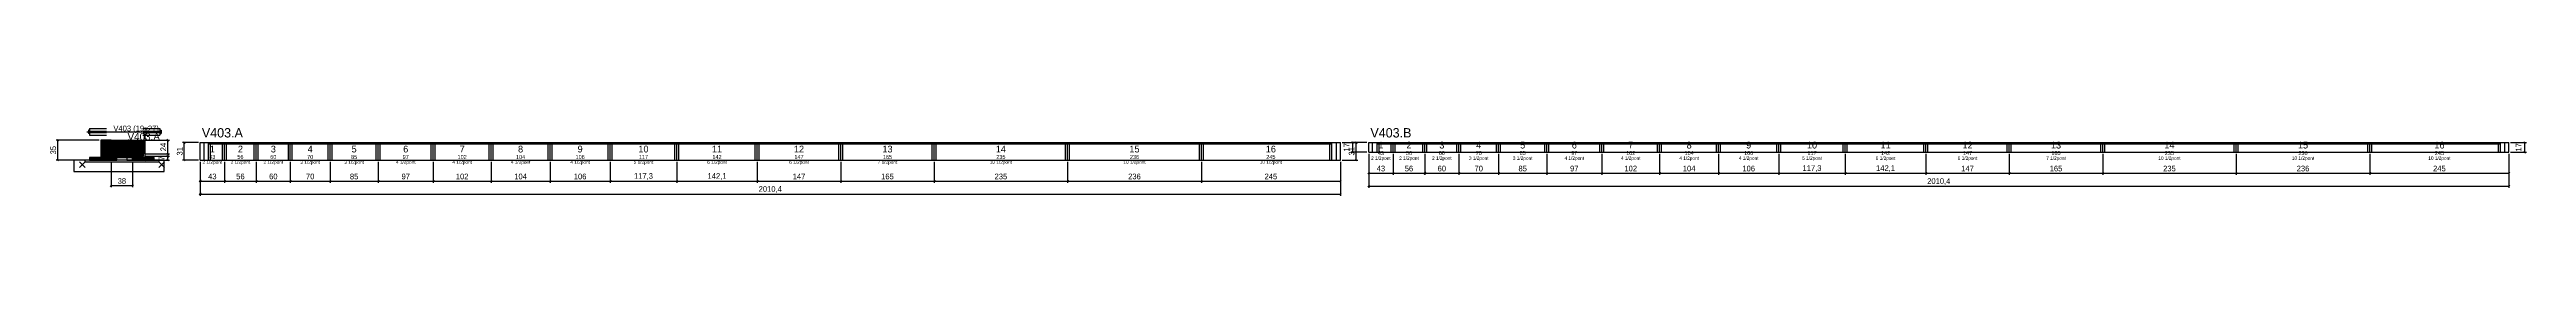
# Model space of a CAD drawing. Extents: x -69 to 4299, y -94 to 31.
import ezdxf
from ezdxf.enums import TextEntityAlignment as Align

# ---------------------------------------------------------------- set-up
doc = ezdxf.new("R2010")
doc.units = 0
for name, color, linetype in [('5', 5, 'Continuous'), ('barrote', 126, 'Continuous'), ('CONCRETO', 251, 'Continuous'), ('COTA', 241, 'Continuous'), ('Cota Seção (2x)', 241, 'Continuous'), ('detalhes', 7, 'Continuous'), ('Hachura', 251, 'Continuous'), ('Madeira', 126, 'Continuous'), ('NOMENCLATURA', 7, 'Continuous'), ('Painéis', 200, 'Continuous'), ('presilha', 224, 'Continuous'), ('SARR_2.2x7', 40, 'Continuous'), ('SARR_3.5x7', 81, 'Continuous'), ('SCO-___-LAJ', 224, 'Continuous'), ('TENSOR', 224, 'Continuous'), ('texto', 7, 'Continuous'), ('Texto Seção', 7, 'Continuous')]:
    doc.layers.add(name, color=color, linetype=linetype)
doc.dimstyles.new('PAINEL', dxfattribs={"dimtxt": 10, "dimasz": 3, "dimexe": 3, "dimexo": 3, "dimgap": 3, "dimtad": 1, "dimblk": 'OBLIQUE', "dimblk1": 'OBLIQUE', "dimcen": 2.5, "dimclrd": 4, "dimclre": 4, "dimclrt": 240, "dimazin": 3, "dimtfac": 1, "dimtmove": 0, "dimatfit": 3})
doc.dimstyles.new('SECAO2X', dxfattribs={"dimtxt": 16, "dimasz": 3, "dimexe": 3, "dimexo": 3, "dimgap": 3, "dimtad": 1, "dimblk": 'OBLIQUE', "dimblk1": 'OBLIQUE', "dimcen": 2.5, "dimclrd": 4, "dimclre": 4, "dimclrt": 240, "dimazin": 3, "dimtfac": 1, "dimtmove": 0, "dimatfit": 3})

# ---------------------------------------------------------------- blocks, each defined once
blk = doc.blocks.new('_OBLIQUE')
at = {"color": 0, "linetype": 'BYBLOCK'}
blk.add_line((-0.5, -0.5), (0.5, 0.5), dxfattribs=at)

msp = doc.modelspace()

# ---------------------------------------------------------------- hatches: boundary and pattern name
at = {"layer": 'COTA'}
h = msp.add_hatch(dxfattribs=at)
h.set_pattern_fill('ANSI31', scale=0.4)
h.paths.add_polyline_path([(40, -23), (40, 4), (97, 4), (97, -20), (78, -20), (78, -23)])
at = {"layer": 'Hachura'}
h = msp.add_hatch(dxfattribs=at)
h.set_pattern_fill('ANSI31', scale=0.5)
h.paths.add_polyline_path([(22, -31), (36, -31), (36, 4), (22, 4)])
h = msp.add_hatch(dxfattribs=at)
h.set_pattern_fill('ANSI31', scale=0.5)
h.paths.add_polyline_path([(22, -0.4), (36, -0.4), (36, 4), (22, 4)])
h = msp.add_hatch(dxfattribs=at)
h.set_pattern_fill('SOLID')
h.paths.add_polyline_path([(36, -31), (40, -31), (40, 4), (36, 4)])
h = msp.add_hatch(dxfattribs=at)
h.set_pattern_fill('ANSI31', scale=0.5)
h.paths.add_polyline_path([(2, -31), (22, -31), (22, -26.6), (2, -26.6)])
h = msp.add_hatch(dxfattribs=at)
h.set_pattern_fill('SOLID')
h.paths.add_polyline_path([(40, -26.6), (78, -26.6), (78, -23), (40, -23)])
h = msp.add_hatch(dxfattribs=at)
h.set_pattern_fill('ANSI31', scale=0.5)
h.paths.add_polyline_path([(40, -31), (50, -31), (50, -26.6), (40, -26.6)])
h = msp.add_hatch(dxfattribs=at)
h.set_pattern_fill('SOLID')
h.paths.add_polyline_path([(78, -24), (97, -24), (97, -20), (78, -20)])
h = msp.add_hatch(dxfattribs=at)
h.set_pattern_fill('SOLID')
h.paths.add_polyline_path([(78, -31), (82, -31), (82, -24), (78, -24)])
h = msp.add_hatch(dxfattribs=at)
h.set_pattern_fill('ANSI31', scale=0.5)
h.paths.add_polyline_path([(82, -31), (96, -31), (96, -24), (82, -24)])
h = msp.add_hatch(dxfattribs=at)
h.set_pattern_fill('ANSI31', scale=0.5)
h.paths.add_polyline_path([(82, -28.4), (96, -28.4), (96, -24), (82, -24)])
h = msp.add_hatch(dxfattribs=at)
h.set_pattern_fill('ANSI31', scale=0.5)
h.paths.add_polyline_path([(96, -31), (116, -31), (116, -26.6), (96, -26.6)])

# ---------------------------------------------------------------- linework, layer by layer
for p, q in [((0, 22), (0, 16)), ((2, 22), (0, 22)), ((2, 16), (0, 16)), ((2, 25), (32, 25)), ((2, 25), (2, 13)), ((2, 20), (32, 20)), ((2, 18), (32, 18)), ((2, 13), (32, 13)), ((96, 25), (126, 25)), ((96, 20), (126, 20)), ((96, 18), (126, 18)), ((96, 13), (126, 13)), ((126, 25), (126, 13)), ((126, 22), (128, 22)), ((126, 16), (128, 16)), ((128, 22), (128, 16))]:
    msp.add_line(p, q)
at = {"layer": 'barrote'}
msp.add_lwpolyline([(-25.5, -51), (133.5, -51), (133.5, -31), (-25.5, -31)], close=True, dxfattribs=at)
at = {"layer": 'CONCRETO'}
msp.add_lwpolyline([(40, -23), (40, 4), (97, 4), (97, -20), (78, -20), (78, -23)], close=True, dxfattribs=at)
at = {"layer": 'Madeira'}
for points in [[(22, -31), (36, -31), (36, 4), (22, 4)], [(22, -0.4), (36, -0.4), (36, 4), (22, 4)], [(2, -31), (22, -31), (22, -26.6), (2, -26.6)], [(22, -31), (36, -31), (36, -26.6), (22, -26.6)], [(40, -31), (50, -31), (50, -26.6), (40, -26.6)], [(68, -31), (78, -31), (78, -26.6), (68, -26.6)], [(82, -31), (96, -31), (96, -24), (82, -24)], [(82, -28.4), (96, -28.4), (96, -24), (82, -24)], [(96, -31), (116, -31), (116, -26.6), (96, -26.6)]]:
    msp.add_lwpolyline(points, close=True, dxfattribs=at)
at = {"layer": 'Painéis'}
for p, q in [((197, 0), (240, 0)), ((197, -31), (197, 0)), ((240, -31), (240, 0)), ((240, -31), (240, 0)), ((240, 0), (296, 0)), ((240, -31), (240, 0)), ((296, -31), (296, 0)), ((296, -31), (296, 0)), ((296, 0), (356, 0)), ((296, -31), (296, 0)), ((356, -31), (356, 0)), ((356, -31), (356, 0)), ((356, 0), (426, 0)), ((356, -31), (356, 0)), ((426, -31), (426, 0)), ((426, -31), (426, 0)), ((426, 0), (511, 0)), ((426, -31), (426, 0)), ((511, -31), (511, 0)), ((511, -31), (511, 0)), ((511, 0), (608, 0)), ((511, -31), (511, 0)), ((608, -31), (608, 0)), ((608, -31), (608, 0)), ((608, 0), (710, 0)), ((608, -31), (608, 0)), ((710, -31), (710, 0)), ((710, -31), (710, 0)), ((710, 0), (814, 0)), ((710, -31), (710, 0)), ((814, -31), (814, 0)), ((814, -31), (814, 0)), ((814, 0), (920, 0)), ((814, -31), (814, 0)), ((920, -31), (920, 0)), ((920, -31), (920, 0)), ((920, 0), (1037.3, 0)), ((920, -31), (920, 0)), ((1037.3, -31), (1037.3, 0)), ((1037.3, -31), (1037.3, 0)), ((1037.3, 0), (1179.4, 0)), ((1037.3, -31), (1037.3, 0)), ((1179.4, -31), (1179.4, 0)), ((1179.4, -31), (1179.4, 0)), ((1179.4, 0), (1326.4, 0)), ((1179.4, -31), (1179.4, 0)), ((1326.4, -31), (1326.4, 0)), ((1326.4, -31), (1326.4, 0)), ((1326.4, 0), (1491.4, 0)), ((1326.4, -31), (1326.4, 0)), ((1491.4, -31), (1491.4, 0)), ((1491.4, -31), (1491.4, 0)), ((1491.4, 0), (1726.4, 0)), ((1491.4, -31), (1491.4, 0)), ((1726.4, -31), (1726.4, 0)), ((1726.4, -31), (1726.4, 0)), ((1726.4, 0), (1962.4, 0)), ((1726.4, -31), (1726.4, 0)), ((1962.4, -31), (1962.4, 0)), ((1962.4, -31), (1962.4, 0)), ((1962.4, 0), (2207.4, 0)), ((1962.4, -31), (1962.4, 0)), ((2207.4, -31), (2207.4, 0)), ((2257.4, 0), (2300.4, 0)), ((2257.4, -17), (2257.4, 0)), ((2300.4, -17), (2300.4, 0)), ((2300.4, -17), (2300.4, 0)), ((2300.4, 0), (2356.4, 0)), ((2300.4, -17), (2300.4, 0)), ((2356.4, -17), (2356.4, 0)), ((2356.4, -17), (2356.4, 0)), ((2356.4, 0), (2416.4, 0)), ((2356.4, -17), (2356.4, 0)), ((2416.4, -17), (2416.4, 0)), ((2416.4, -17), (2416.4, 0)), ((2416.4, 0), (2486.4, 0)), ((2416.4, -17), (2416.4, 0)), ((2486.4, -17), (2486.4, 0)), ((2486.4, -17), (2486.4, 0)), ((2486.4, 0), (2571.4, 0)), ((2486.4, -17), (2486.4, 0)), ((2571.4, -17), (2571.4, 0)), ((2571.4, -17), (2571.4, 0)), ((2571.4, 0), (2668.4, 0)), ((2571.4, -17), (2571.4, 0)), ((2668.4, -17), (2668.4, 0)), ((2668.4, -17), (2668.4, 0)), ((2668.4, 0), (2770.4, 0)), ((2668.4, -17), (2668.4, 0)), ((2770.4, -17), (2770.4, 0)), ((2770.4, -17), (2770.4, 0)), ((2770.4, 0), (2874.4, 0)), ((2770.4, -17), (2770.4, 0)), ((2874.4, -17), (2874.4, 0)), ((2874.4, -17), (2874.4, 0)), ((2874.4, 0), (2980.4, 0)), ((2874.4, -17), (2874.4, 0)), ((2980.4, -17), (2980.4, 0)), ((2980.4, -17), (2980.4, 0)), ((2980.4, 0), (3097.7, 0)), ((2980.4, -17), (2980.4, 0)), ((3097.7, -17), (3097.7, 0)), ((3097.7, -17), (3097.7, 0)), ((3097.7, 0), (3239.8, 0)), ((3097.7, -17), (3097.7, 0)), ((3239.8, -17), (3239.8, 0)), ((3239.8, -17), (3239.8, 0)), ((3239.8, 0), (3386.8, 0)), ((3239.8, -17), (3239.8, 0)), ((3386.8, -17), (3386.8, 0)), ((3386.8, -17), (3386.8, 0)), ((3386.8, 0), (3551.8, 0)), ((3386.8, -17), (3386.8, 0)), ((3551.8, -17), (3551.8, 0)), ((3551.8, -17), (3551.8, 0)), ((3551.8, 0), (3786.8, 0)), ((3551.8, -17), (3551.8, 0)), ((3786.8, -17), (3786.8, 0)), ((3786.8, -17), (3786.8, 0)), ((3786.8, 0), (4022.8, 0)), ((3786.8, -17), (3786.8, 0)), ((4022.8, -17), (4022.8, 0)), ((4022.8, -17), (4022.8, 0)), ((4022.8, 0), (4267.8, 0)), ((4022.8, -17), (4022.8, 0)), ((4267.8, -17), (4267.8, 0)), ((197, -31), (240, -31)), ((240, -31), (296, -31)), ((296, -31), (356, -31)), ((356, -31), (426, -31)), ((426, -31), (511, -31)), ((511, -31), (608, -31)), ((608, -31), (710, -31)), ((710, -31), (814, -31)), ((814, -31), (920, -31)), ((920, -31), (1037.3, -31)), ((1037.3, -31), (1179.4, -31)), ((1179.4, -31), (1326.4, -31)), ((1326.4, -31), (1491.4, -31)), ((1491.4, -31), (1726.4, -31)), ((1726.4, -31), (1962.4, -31)), ((1962.4, -31), (2207.4, -31)), ((2257.4, -17), (2300.4, -17)), ((2300.4, -17), (2356.4, -17)), ((2356.4, -17), (2416.4, -17)), ((2416.4, -17), (2486.4, -17)), ((2486.4, -17), (2571.4, -17)), ((2571.4, -17), (2668.4, -17)), ((2668.4, -17), (2770.4, -17)), ((2770.4, -17), (2874.4, -17)), ((2874.4, -17), (2980.4, -17)), ((2980.4, -17), (3097.7, -17)), ((3097.7, -17), (3239.8, -17)), ((3239.8, -17), (3386.8, -17)), ((3386.8, -17), (3551.8, -17)), ((3551.8, -17), (3786.8, -17)), ((3786.8, -17), (4022.8, -17)), ((4022.8, -17), (4267.8, -17))]:
    msp.add_line(p, q, dxfattribs=at)
for points in [[(36, -31), (40, -31), (40, 4), (36, 4)], [(40, -26.6), (78, -26.6), (78, -23), (40, -23)], [(78, -24), (97, -24), (97, -20), (78, -20)], [(78, -31), (82, -31), (82, -24), (78, -24)]]:
    msp.add_lwpolyline(points, close=True, dxfattribs=at)
at = {"layer": 'presilha'}
for p, q in [((-16, -44), (-6, -34)), ((-16, -34), (-6, -44)), ((124, -44), (134, -34)), ((124, -34), (134, -44))]:
    msp.add_line(p, q, dxfattribs=at)
at = {"layer": 'SARR_2.2x7'}
for p, q in [((204, -31), (204, 0)), ((2200.4, -31), (2200.4, 0)), ((2264.4, -17), (2264.4, 0)), ((4260.8, -17), (4260.8, 0)), ((212, -2.2), (240, -2.2)), ((240, -2.2), (296, -2.2)), ((296, -2.2), (356, -2.2)), ((356, -2.2), (426, -2.2)), ((426, -2.2), (511, -2.2)), ((511, -2.2), (608, -2.2)), ((608, -2.2), (710, -2.2)), ((710, -2.2), (814, -2.2)), ((814, -2.2), (920, -2.2)), ((920, -2.2), (1037.3, -2.2)), ((1037.3, -2.2), (1179.4, -2.2)), ((1179.4, -2.2), (1326.4, -2.2)), ((1326.4, -2.2), (1491.4, -2.2)), ((1491.4, -2.2), (1726.4, -2.2)), ((1726.4, -2.2), (1962.4, -2.2)), ((1962.4, -2.2), (2192.4, -2.2)), ((2272.4, -2.2), (2300.4, -2.2)), ((2300.4, -2.2), (2356.4, -2.2)), ((2356.4, -2.2), (2416.4, -2.2)), ((2416.4, -2.2), (2486.4, -2.2)), ((2486.4, -2.2), (2571.4, -2.2)), ((2571.4, -2.2), (2668.4, -2.2)), ((2668.4, -2.2), (2770.4, -2.2)), ((2770.4, -2.2), (2874.4, -2.2)), ((2874.4, -2.2), (2980.4, -2.2)), ((2980.4, -2.2), (3097.7, -2.2)), ((3097.7, -2.2), (3239.8, -2.2)), ((3239.8, -2.2), (3386.8, -2.2)), ((3386.8, -2.2), (3551.8, -2.2)), ((3551.8, -2.2), (3786.8, -2.2)), ((3786.8, -2.2), (4022.8, -2.2)), ((4022.8, -2.2), (4252.8, -2.2))]:
    msp.add_line(p, q, dxfattribs=at)
at = {"layer": 'SARR_3.5x7'}
for p, q in [((212, -31), (212, 0)), ((240, -31), (240, 0)), ((240, -31), (240, 0)), ((296, -31), (296, 0)), ((296, -31), (296, 0)), ((356, -31), (356, 0)), ((356, -31), (356, 0)), ((426, -31), (426, 0)), ((426, -31), (426, 0)), ((511, -31), (511, 0)), ((511, -31), (511, 0)), ((608, -31), (608, 0)), ((608, -31), (608, 0)), ((710, -31), (710, 0)), ((710, -31), (710, 0)), ((814, -31), (814, 0)), ((814, -31), (814, 0)), ((920, -31), (920, 0)), ((920, -31), (920, 0)), ((1037.3, -31), (1037.3, 0)), ((1037.3, -31), (1037.3, 0)), ((1179.4, -31), (1179.4, 0)), ((1179.4, -31), (1179.4, 0)), ((1326.4, -31), (1326.4, 0)), ((1326.4, -31), (1326.4, 0)), ((1491.4, -31), (1491.4, 0)), ((1491.4, -31), (1491.4, 0)), ((1726.4, -31), (1726.4, 0)), ((1726.4, -31), (1726.4, 0)), ((1962.4, -31), (1962.4, 0)), ((1962.4, -31), (1962.4, 0)), ((2192.4, -31), (2192.4, 0)), ((2272.4, -17), (2272.4, 0)), ((2300.4, -17), (2300.4, 0)), ((2300.4, -17), (2300.4, 0)), ((2356.4, -17), (2356.4, 0)), ((2356.4, -17), (2356.4, 0)), ((2416.4, -17), (2416.4, 0)), ((2416.4, -17), (2416.4, 0)), ((2486.4, -17), (2486.4, 0)), ((2486.4, -17), (2486.4, 0)), ((2571.4, -17), (2571.4, 0)), ((2571.4, -17), (2571.4, 0)), ((2668.4, -17), (2668.4, 0)), ((2668.4, -17), (2668.4, 0)), ((2770.4, -17), (2770.4, 0)), ((2770.4, -17), (2770.4, 0)), ((2874.4, -17), (2874.4, 0)), ((2874.4, -17), (2874.4, 0)), ((2980.4, -17), (2980.4, 0)), ((2980.4, -17), (2980.4, 0)), ((3097.7, -17), (3097.7, 0)), ((3097.7, -17), (3097.7, 0)), ((3239.8, -17), (3239.8, 0)), ((3239.8, -17), (3239.8, 0)), ((3386.8, -17), (3386.8, 0)), ((3386.8, -17), (3386.8, 0)), ((3551.8, -17), (3551.8, 0)), ((3551.8, -17), (3551.8, 0)), ((3786.8, -17), (3786.8, 0)), ((3786.8, -17), (3786.8, 0)), ((4022.8, -17), (4022.8, 0)), ((4022.8, -17), (4022.8, 0)), ((4252.8, -17), (4252.8, 0)), ((212, -31), (215.5, -31)), ((215.5, -31), (215.5, -2.2)), ((236.5, -31), (236.5, -2.2)), ((236.5, -31), (240, -31)), ((240, -31), (243.5, -31)), ((243.5, -31), (243.5, -2.2)), ((292.5, -31), (292.5, -2.2)), ((292.5, -31), (296, -31)), ((296, -31), (299.5, -31)), ((299.5, -31), (299.5, -2.2)), ((352.5, -31), (352.5, -2.2)), ((352.5, -31), (356, -31)), ((356, -31), (359.5, -31)), ((359.5, -31), (359.5, -2.2)), ((422.5, -31), (422.5, -2.2)), ((422.5, -31), (426, -31)), ((426, -31), (429.5, -31)), ((429.5, -31), (429.5, -2.2)), ((507.5, -31), (507.5, -2.2)), ((507.5, -31), (511, -31)), ((511, -31), (514.5, -31)), ((514.5, -31), (514.5, -2.2)), ((604.5, -31), (604.5, -2.2)), ((604.5, -31), (608, -31)), ((608, -31), (611.5, -31)), ((611.5, -31), (611.5, -2.2)), ((706.5, -31), (706.5, -2.2)), ((706.5, -31), (710, -31)), ((710, -31), (713.5, -31)), ((713.5, -31), (713.5, -2.2)), ((810.5, -31), (810.5, -2.2)), ((810.5, -31), (814, -31)), ((814, -31), (817.5, -31)), ((817.5, -31), (817.5, -2.2)), ((916.5, -31), (916.5, -2.2)), ((916.5, -31), (920, -31)), ((920, -31), (923.5, -31)), ((923.5, -31), (923.5, -2.2)), ((1033.8, -31), (1033.8, -2.2)), ((1033.8, -31), (1037.3, -31)), ((1037.3, -31), (1040.8, -31)), ((1040.8, -31), (1040.8, -2.2)), ((1175.9, -31), (1175.9, -2.2)), ((1175.9, -31), (1179.4, -31)), ((1179.4, -31), (1182.9, -31)), ((1182.9, -31), (1182.9, -2.2)), ((1322.9, -31), (1322.9, -2.2)), ((1322.9, -31), (1326.4, -31)), ((1326.4, -31), (1329.9, -31)), ((1329.9, -31), (1329.9, -2.2)), ((1487.9, -31), (1487.9, -2.2)), ((1487.9, -31), (1491.4, -31)), ((1491.4, -31), (1494.9, -31)), ((1494.9, -31), (1494.9, -2.2)), ((1722.9, -31), (1722.9, -2.2)), ((1722.9, -31), (1726.4, -31)), ((1726.4, -31), (1729.9, -31)), ((1729.9, -31), (1729.9, -2.2)), ((1958.9, -31), (1958.9, -2.2)), ((1958.9, -31), (1962.4, -31)), ((1962.4, -31), (1965.9, -31)), ((1965.9, -31), (1965.9, -2.2)), ((2188.9, -31), (2188.9, -2.2)), ((2188.9, -31), (2192.4, -31)), ((2272.4, -17), (2275.9, -17)), ((2275.9, -17), (2275.9, -2.2)), ((2296.9, -17), (2296.9, -2.2)), ((2296.9, -17), (2300.4, -17)), ((2300.4, -17), (2303.9, -17)), ((2303.9, -17), (2303.9, -2.2)), ((2352.9, -17), (2352.9, -2.2)), ((2352.9, -17), (2356.4, -17)), ((2356.4, -17), (2359.9, -17)), ((2359.9, -17), (2359.9, -2.2)), ((2412.9, -17), (2412.9, -2.2)), ((2412.9, -17), (2416.4, -17)), ((2416.4, -17), (2419.9, -17)), ((2419.9, -17), (2419.9, -2.2)), ((2482.9, -17), (2482.9, -2.2)), ((2482.9, -17), (2486.4, -17)), ((2486.4, -17), (2489.9, -17)), ((2489.9, -17), (2489.9, -2.2)), ((2567.9, -17), (2567.9, -2.2)), ((2567.9, -17), (2571.4, -17)), ((2571.4, -17), (2574.9, -17)), ((2574.9, -17), (2574.9, -2.2)), ((2664.9, -17), (2664.9, -2.2)), ((2664.9, -17), (2668.4, -17)), ((2668.4, -17), (2671.9, -17)), ((2671.9, -17), (2671.9, -2.2)), ((2766.9, -17), (2766.9, -2.2)), ((2766.9, -17), (2770.4, -17)), ((2770.4, -17), (2773.9, -17)), ((2773.9, -17), (2773.9, -2.2)), ((2870.9, -17), (2870.9, -2.2)), ((2870.9, -17), (2874.4, -17)), ((2874.4, -17), (2877.9, -17)), ((2877.9, -17), (2877.9, -2.2)), ((2976.9, -17), (2976.9, -2.2)), ((2976.9, -17), (2980.4, -17)), ((2980.4, -17), (2983.9, -17)), ((2983.9, -17), (2983.9, -2.2)), ((3094.2, -17), (3094.2, -2.2)), ((3094.2, -17), (3097.7, -17)), ((3097.7, -17), (3101.2, -17)), ((3101.2, -17), (3101.2, -2.2)), ((3236.3, -17), (3236.3, -2.2)), ((3236.3, -17), (3239.8, -17)), ((3239.8, -17), (3243.3, -17)), ((3243.3, -17), (3243.3, -2.2)), ((3383.3, -17), (3383.3, -2.2)), ((3383.3, -17), (3386.8, -17)), ((3386.8, -17), (3390.3, -17)), ((3390.3, -17), (3390.3, -2.2)), ((3548.3, -17), (3548.3, -2.2)), ((3548.3, -17), (3551.8, -17)), ((3551.8, -17), (3555.3, -17)), ((3555.3, -17), (3555.3, -2.2)), ((3783.3, -17), (3783.3, -2.2)), ((3783.3, -17), (3786.8, -17)), ((3786.8, -17), (3790.3, -17)), ((3790.3, -17), (3790.3, -2.2)), ((4019.3, -17), (4019.3, -2.2)), ((4019.3, -17), (4022.8, -17)), ((4022.8, -17), (4026.3, -17)), ((4026.3, -17), (4026.3, -2.2)), ((4249.3, -17), (4249.3, -2.2)), ((4249.3, -17), (4252.8, -17))]:
    msp.add_line(p, q, dxfattribs=at)
at = {"layer": 'SCO-___-LAJ'}
msp.add_lwpolyline([(-6.5, -34.2), (124.5, -34.2), (124.5, -31), (-6.5, -31)], close=True, dxfattribs=at)
at = {"layer": 'TENSOR'}
msp.add_line((-3, 19), (95, 19), dxfattribs=at)

# ---------------------------------------------------------------- texts
at = {"layer": '5'}
for s, height, p in [('1', 12, (2278.9, -4.5)), ('2', 12, (2328.4, -4.5)), ('3', 12, (2386.4, -4.5)), ('4', 12, (2451.4, -4.5)), ('5', 12, (2528.9, -4.5)), ('6', 12, (2619.9, -4.5)), ('7', 12, (2719.4, -4.5)), ('8', 12, (2822.4, -4.5)), ('9', 12, (2927.4, -4.5)), ('10', 12, (3039.05, -4.5)), ('11', 12, (3168.75, -4.5)), ('12', 12, (3313.3, -4.5)), ('13', 12, (3469.3, -4.5)), ('14', 12, (3669.3, -4.5)), ('15', 12, (3904.8, -4.5)), ('16', 12, (4145.3, -4.5)), ('43', 7, (218.5, -25.5)), ('1', 12, (218.5, -11.5)), ('56', 7, (268, -25.5)), ('2', 12, (268, -11.5)), ('60', 7, (326, -25.5)), ('3', 12, (326, -11.5)), ('70', 7, (391, -25.5)), ('4', 12, (391, -11.5)), ('85', 7, (468.5, -25.5)), ('5', 12, (468.5, -11.5)), ('97', 7, (559.5, -25.5)), ('6', 12, (559.5, -11.5)), ('102', 7, (659, -25.5)), ('7', 12, (659, -11.5)), ('104', 7, (762, -25.5)), ('8', 12, (762, -11.5)), ('106', 7, (867, -25.5)), ('9', 12, (867, -11.5)), ('10', 12, (978.65, -11.5)), ('117', 7, (978.65, -25.5)), ('11', 12, (1108.35, -11.5)), ('142', 7, (1108.35, -25.5)), ('12', 12, (1252.9, -11.5)), ('147', 7, (1252.9, -25.5)), ('13', 12, (1408.9, -11.5)), ('165', 7, (1408.9, -25.5)), ('14', 12, (1608.9, -11.5)), ('235', 7, (1608.9, -25.5)), ('15', 12, (1844.4, -11.5)), ('236', 7, (1844.4, -25.5)), ('16', 12, (2084.9, -11.5)), ('245', 7, (2084.9, -25.5)), ('43', 7, (2278.9, -18.5)), ('56', 7, (2328.4, -18.5)), ('60', 7, (2386.4, -18.5)), ('70', 7, (2451.4, -18.5)), ('85', 7, (2528.9, -18.5)), ('97', 7, (2619.9, -18.5)), ('102', 7, (2719.4, -18.5)), ('104', 7, (2822.4, -18.5)), ('106', 7, (2927.4, -18.5)), ('117', 7, (3039.05, -18.5)), ('142', 7, (3168.75, -18.5)), ('147', 7, (3313.3, -18.5)), ('165', 7, (3469.3, -18.5)), ('235', 7, (3669.3, -18.5)), ('236', 7, (3904.8, -18.5)), ('245', 7, (4145.3, -18.5))]:
    msp.add_text(s, height=height, dxfattribs=at).set_placement(p, align=Align.MIDDLE_CENTER)
at = {"layer": 'detalhes'}
for s, p in [('a', (25, -3.7)), ('b', (85, -3.7)), ('c', (50, -20.5))]:
    msp.add_text(s, height=9.6, dxfattribs=at).set_placement(p)
at = {"layer": 'NOMENCLATURA'}
for s, p in [('V403.A', (200, 9)), ('V403.B', (2260.4, 9))]:
    msp.add_text(s, height=16.5, dxfattribs=at).set_placement(p)
at = {"layer": 'texto', "char_height": 6, "attachment_point": 5}
for s, insert in [('2 1/2pont', (218.5, -35.5)), ('2 1/2pont', (268, -35.5)), ('2 1/2pont', (326, -35.5)), ('3 1/2pont', (391, -35.5)), ('3 1/2pont', (468.5, -35.5)), ('4 1/2pont', (559.5, -35.5)), ('4 1/2pont', (659, -35.5)), ('4 1/2pont', (762, -35.5)), ('4 1/2pont', (867, -35.5)), ('5 1/2pont', (978.65, -35.5)), ('6 1/2pont', (1108.35, -35.5)), ('6 1/2pont', (1252.9, -35.5)), ('7 1/2pont', (1408.9, -35.5)), ('10 1/2pont', (1608.9, -35.5)), ('10 1/2pont', (1844.4, -35.5)), ('10 1/2pont', (2084.9, -35.5)), ('2 1/2pont', (2278.9, -28.5)), ('2 1/2pont', (2328.4, -28.5)), ('2 1/2pont', (2386.4, -28.5)), ('3 1/2pont', (2451.4, -28.5)), ('3 1/2pont', (2528.9, -28.5)), ('4 1/2pont', (2619.9, -28.5)), ('4 1/2pont', (2719.4, -28.5)), ('4 1/2pont', (2822.4, -28.5)), ('4 1/2pont', (2927.4, -28.5)), ('5 1/2pont', (3039.05, -28.5)), ('6 1/2pont', (3168.75, -28.5)), ('6 1/2pont', (3313.3, -28.5)), ('7 1/2pont', (3469.3, -28.5)), ('10 1/2pont', (3669.3, -28.5)), ('10 1/2pont', (3904.8, -28.5)), ('10 1/2pont', (4145.3, -28.5))]:
    msp.add_mtext(s, dxfattribs=dict(at, insert=insert))
at = {"layer": 'Texto Seção'}
for s, height, p in [('V403 (19x27)', 10, (44, 20)), ('V403.A', 13, (69, 4))]:
    msp.add_text(s, height=height, dxfattribs=at).set_placement(p)

# ---------------------------------------------------------------- dimensions: what is measured, and where the dimension line sits
at = {"layer": 'COTA'}
for base, p1, p2 in [((-54, -31), (2, -31), (22, 4)), ((100, -31), (96, -31), (96, 19)), ((140, -20), (97, -20), (97, 4)), ((169, -31), (197, -31), (197, 0)), ((2235.4, -31), (2207.4, -31), (2207.4, 0)), ((2229.4, -17), (2257.4, -17), (2257.4, 0)), ((4295.8, -17), (4267.8, -17), (4267.8, 0)), ((140, -31), (96, -31), (96, -24))]:
    msp.add_linear_dim(base=base, p1=p1, p2=p2, angle=90, dimstyle='PAINEL', dxfattribs=at).render()
for base, p1, p2 in [((40, -76), (40, -31), (78, -31)), ((197, -68), (197, -31), (240, -31)), ((197, -91), (197, -31), (2207.4, -31)), ((240, -68), (240, -31), (296, -31)), ((296, -68), (296, -31), (356, -31)), ((356, -68), (356, -31), (426, -31)), ((426, -68), (426, -31), (511, -31)), ((511, -68), (511, -31), (608, -31)), ((608, -68), (608, -31), (710, -31)), ((710, -68), (710, -31), (814, -31)), ((814, -68), (814, -31), (920, -31)), ((920, -68), (920, -31), (1037.3, -31)), ((1037.3, -68), (1037.3, -31), (1179.4, -31)), ((1179.4, -68), (1179.4, -31), (1326.4, -31)), ((1326.4, -68), (1326.4, -31), (1491.4, -31)), ((1491.4, -68), (1491.4, -31), (1726.4, -31)), ((1726.4, -68), (1726.4, -31), (1962.4, -31)), ((1962.4, -68), (1962.4, -31), (2207.4, -31)), ((2257.4, -54), (2257.4, -17), (2300.4, -17)), ((2257.4, -77), (2257.4, -17), (4267.8, -17)), ((2300.4, -54), (2300.4, -17), (2356.4, -17)), ((2356.4, -54), (2356.4, -17), (2416.4, -17)), ((2416.4, -54), (2416.4, -17), (2486.4, -17)), ((2486.4, -54), (2486.4, -17), (2571.4, -17)), ((2571.4, -54), (2571.4, -17), (2668.4, -17)), ((2668.4, -54), (2668.4, -17), (2770.4, -17)), ((2770.4, -54), (2770.4, -17), (2874.4, -17)), ((2874.4, -54), (2874.4, -17), (2980.4, -17)), ((2980.4, -54), (2980.4, -17), (3097.7, -17)), ((3097.7, -54), (3097.7, -17), (3239.8, -17)), ((3239.8, -54), (3239.8, -17), (3386.8, -17)), ((3386.8, -54), (3386.8, -17), (3551.8, -17)), ((3551.8, -54), (3551.8, -17), (3786.8, -17)), ((3786.8, -54), (3786.8, -17), (4022.8, -17)), ((4022.8, -54), (4022.8, -17), (4267.8, -17))]:
    msp.add_linear_dim(base=base, p1=p1, p2=p2, dimstyle='PAINEL', dxfattribs=at).render()
at = {"layer": 'Cota Seção (2x)'}
msp.add_linear_dim(base=(72, -23), p1=(40, -23), p2=(40, 4), angle=90, dimstyle='SECAO2X', dxfattribs=at).render()

doc.saveas('drawing.dxf')
